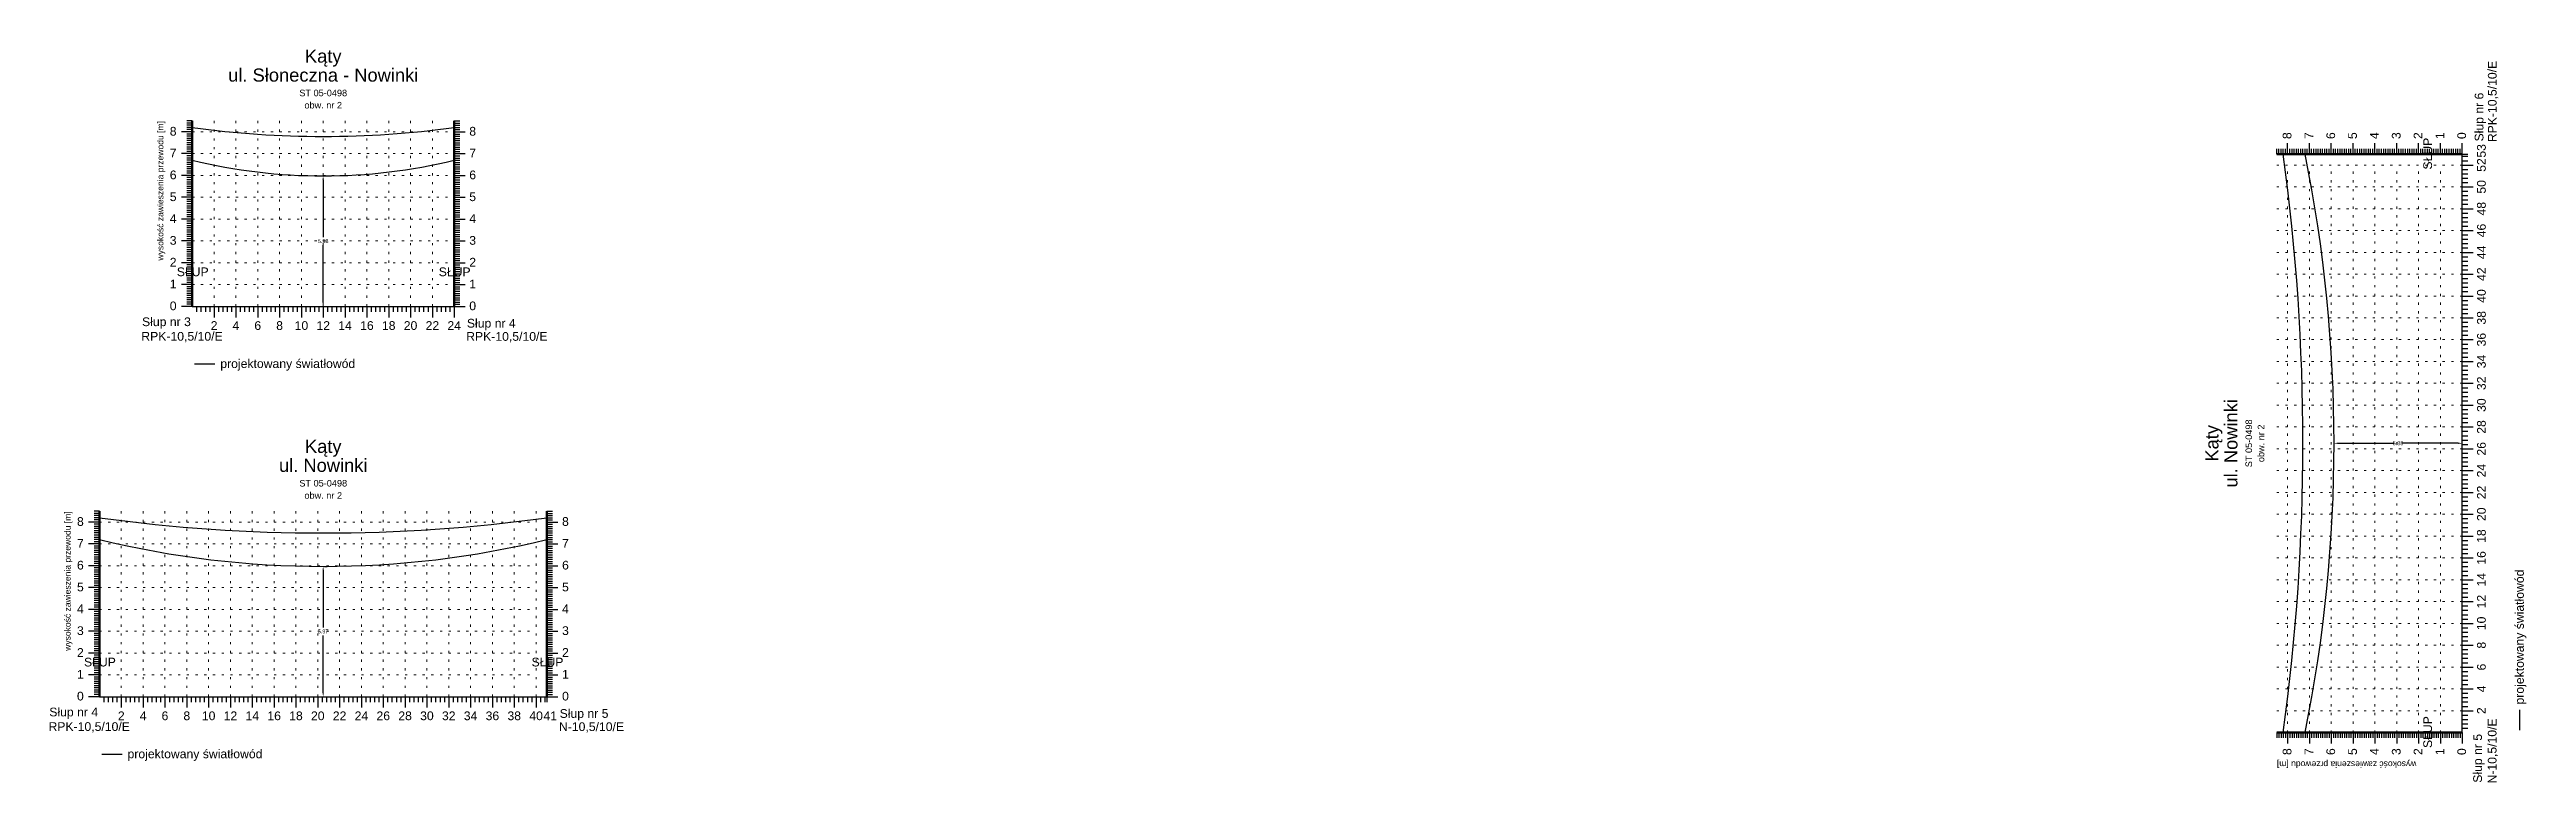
# Model space of a CAD drawing. Header units: inches. Extents: x -871 to 330, y 1326 to 1364.
# Drawn here: x -85.1 to 28.3, y 1329.2 to 1362.8 of the extents above; entities that cross this region are included whole.
import ezdxf
from ezdxf.enums import TextEntityAlignment as Align

# ---------------------------------------------------------------- set-up
doc = ezdxf.new("R2010")
doc.units = ezdxf.units.IN
doc.header["$MEASUREMENT"] = 0
doc.linetypes.add('ACAD_ISO07W100', pattern=[3, 0, -3])
doc.layers.add('ramka', color=7, linetype='Continuous', plot=False)
doc.styles.get("Standard").update_dxf_attribs({"font": 'arial.ttf'})
doc.dimstyles.get("Standard").update_dxf_attribs({"dimtxt": 0.25, "dimasz": 0.18, "dimexe": 0.18, "dimexo": 0.0625, "dimgap": -0.09, "dimtad": 0, "dimtih": 1, "dimtoh": 1, "dimzin": 0, "dimdsep": 46, "dimtxsty": 'Standard', "dimcen": 0.09, "dimadec": 0, "dimazin": 0, "dimtfac": 1, "dimtofl": 0, "dimtmove": 0, "dimatfit": 3, "dimfxl": 1, "dimtolj": 1, "dimtzin": 0, "dimarcsym": 0})

msp = doc.modelspace()

# ---------------------------------------------------------------- texts
for s, height, p in [('Kąty', 0.6, (-72.586, 1362.2)), ('ul. Słoneczna - Nowinki', 0.6, (-72.586, 1361.33)), ('ST 05-0498', 0.3, (-72.586, 1360.66)), ('obw. nr 2', 0.3, (-72.586, 1360.1)), ('2', 0.4, (-77.586, 1349.954)), ('4', 0.4, (-76.586, 1349.954)), ('6', 0.4, (-75.586, 1349.954)), ('8', 0.4, (-74.586, 1349.954)), ('10', 0.4, (-73.586, 1349.954)), ('12', 0.4, (-72.586, 1349.954)), ('14', 0.4, (-71.586, 1349.954)), ('16', 0.4, (-70.586, 1349.954)), ('18', 0.4, (-69.586, 1349.954)), ('20', 0.4, (-68.586, 1349.954)), ('22', 0.4, (-67.586, 1349.954)), ('24', 0.4, (-66.586, 1349.954)), ('Kąty', 0.6, (-72.586, 1344.32)), ('ul. Nowinki', 0.6, (-72.586, 1343.45)), ('ST 05-0498', 0.3, (-72.586, 1342.78)), ('obw. nr 2', 0.3, (-72.586, 1342.22)), ('2', 0.4, (-81.836, 1332.074)), ('4', 0.4, (-80.836, 1332.074)), ('6', 0.4, (-79.836, 1332.074)), ('8', 0.4, (-78.836, 1332.074)), ('10', 0.4, (-77.836, 1332.074)), ('12', 0.4, (-76.836, 1332.074)), ('14', 0.4, (-75.836, 1332.074)), ('16', 0.4, (-74.836, 1332.074)), ('18', 0.4, (-73.836, 1332.074)), ('20', 0.4, (-72.836, 1332.074)), ('22', 0.4, (-71.836, 1332.074)), ('24', 0.4, (-70.836, 1332.074)), ('26', 0.4, (-69.836, 1332.074)), ('28', 0.4, (-68.836, 1332.074)), ('30', 0.4, (-67.836, 1332.074)), ('32', 0.4, (-66.836, 1332.074)), ('34', 0.4, (-65.836, 1332.074)), ('36', 0.4, (-64.836, 1332.074)), ('38', 0.4, (-63.836, 1332.074)), ('40', 0.4, (-62.836, 1332.074)), ('41', 0.4, (-62.186, 1332.074))]:
    msp.add_text(s, height=height).set_placement(p, align=Align.CENTER)
for s, p in [('RPK-10,5/10/E', (26.976, 1358.557)), ('Słup nr 6', (26.371, 1358.588)), ('8', (17.576, 1358.698)), ('7', (18.576, 1358.698)), ('6', (19.576, 1358.698)), ('5', (20.576, 1358.698)), ('4', (21.576, 1358.698)), ('3', (22.576, 1358.698)), ('2', (23.576, 1358.698)), ('1', (24.576, 1358.698)), ('0', (25.576, 1358.698)), ('projektowany światłowód', (28.222, 1332.793)), ('N-10,5/10/E', (26.971, 1329.174)), ('Słup nr 5', (26.304, 1329.208))]:
    msp.add_text(s, height=0.4, rotation=90).set_placement(p)
for s, p in [('8', (-79.306, 1358.856)), ('7', (-79.306, 1357.856)), ('6', (-79.306, 1356.856)), ('5', (-79.306, 1355.856)), ('4', (-79.306, 1354.856)), ('3', (-79.306, 1353.856)), ('2', (-79.306, 1352.856)), ('1', (-79.306, 1351.856)), ('0', (-79.306, 1350.856)), ('8', (-83.556, 1340.976)), ('7', (-83.556, 1339.976)), ('6', (-83.556, 1338.976)), ('5', (-83.556, 1337.976)), ('4', (-83.556, 1336.976)), ('3', (-83.556, 1335.976)), ('2', (-83.556, 1334.976)), ('1', (-83.556, 1333.976)), ('0', (-83.556, 1332.976))]:
    msp.add_text(s, height=0.4).set_placement(p, align=Align.RIGHT)
for s, p in [('8', (-65.896, 1358.856)), ('7', (-65.896, 1357.856)), ('6', (-65.896, 1356.856)), ('5', (-65.896, 1355.856)), ('4', (-65.896, 1354.856)), ('3', (-65.896, 1353.856)), ('2', (-65.896, 1352.856)), ('1', (-65.896, 1351.856)), ('Słup nr 3', (-80.886, 1350.128)), ('Słup nr 4', (-66.006, 1350.061)), ('0', (-65.896, 1350.856)), ('RPK-10,5/10/E', (-80.92, 1349.461)), ('RPK-10,5/10/E', (-66.037, 1349.456)), ('projektowany światłowód', (-77.301, 1348.21)), ('8', (-61.646, 1340.976)), ('7', (-61.646, 1339.976)), ('6', (-61.646, 1338.976)), ('5', (-61.646, 1337.976)), ('4', (-61.646, 1336.976)), ('3', (-61.646, 1335.976)), ('2', (-61.646, 1334.976)), ('1', (-61.646, 1333.976)), ('0', (-61.646, 1332.976)), ('Słup nr 4', (-85.136, 1332.248)), ('Słup nr 5', (-61.756, 1332.181)), ('RPK-10,5/10/E', (-85.17, 1331.581)), ('N-10,5/10/E', (-61.787, 1331.576)), ('projektowany światłowód', (-81.551, 1330.33))]:
    msp.add_text(s, height=0.4).set_placement(p)
for s, height, p in [('53', 0.4, (26.478, 1358.158)), ('52', 0.4, (26.478, 1357.508)), ('50', 0.4, (26.478, 1356.508)), ('48', 0.4, (26.478, 1355.508)), ('46', 0.4, (26.478, 1354.508)), ('44', 0.4, (26.478, 1353.508)), ('42', 0.4, (26.478, 1352.508)), ('40', 0.4, (26.478, 1351.508)), ('38', 0.4, (26.478, 1350.508)), ('36', 0.4, (26.478, 1349.508)), ('34', 0.4, (26.478, 1348.508)), ('32', 0.4, (26.478, 1347.508)), ('ul. Nowinki', 0.6, (15.102, 1344.758)), ('ST 05-0498', 0.3, (15.772, 1344.758)), ('30', 0.4, (26.478, 1346.508)), ('28', 0.4, (26.478, 1345.508)), ('Kąty', 0.6, (14.232, 1344.758)), ('obw. nr 2', 0.3, (16.332, 1344.758)), ('26', 0.4, (26.478, 1344.508)), ('24', 0.4, (26.478, 1343.508)), ('22', 0.4, (26.478, 1342.508)), ('20', 0.4, (26.478, 1341.508)), ('18', 0.4, (26.478, 1340.508)), ('16', 0.4, (26.478, 1339.508)), ('12', 0.4, (26.478, 1337.508)), ('14', 0.4, (26.478, 1338.508)), ('10', 0.4, (26.478, 1336.508)), ('8', 0.4, (26.478, 1335.508)), ('6', 0.4, (26.478, 1334.508)), ('4', 0.4, (26.478, 1333.508)), ('2', 0.4, (26.478, 1332.508))]:
    msp.add_text(s, height=height, rotation=90).set_placement(p, align=Align.CENTER)
for s, p in [('8', (17.576, 1330.788)), ('7', (18.576, 1330.788)), ('6', (19.576, 1330.788)), ('5', (20.576, 1330.788)), ('4', (21.576, 1330.788)), ('3', (22.576, 1330.788)), ('2', (23.576, 1330.788)), ('1', (24.576, 1330.788)), ('0', (25.576, 1330.788))]:
    msp.add_text(s, height=0.4, rotation=90).set_placement(p, align=Align.RIGHT)
at = {"attachment_point": 1}
for s, insert, char_height, width, rotation in [('wysokość zawieszenia przewodu [m]', (-80.189, 1353.132), 0.28, 9.28, 90), ('SŁUP', (23.616, 1357.3), 0.4, 1.537, 90), ('wysokość zawieszenia przewodu [m]', (-84.439, 1335.252), 0.28, 9.28, 90), ('SŁUP', (23.616, 1330.8), 0.4, 1.537, 90), ('wysokość zawieszenia przewodu [m]', (23.3, 1329.905), 0.28, 9.28, 180)]:
    msp.add_mtext(s, dxfattribs=dict(at, insert=insert, char_height=char_height, width=width, rotation=rotation))
at = {"char_height": 0.4, "width": 1.537, "attachment_point": 1}
for insert in [(-79.294, 1352.816), (-67.294, 1352.816), (-83.544, 1334.936), (-63.044, 1334.936)]:
    msp.add_mtext('SŁUP', dxfattribs=dict(at, insert=insert))

# ---------------------------------------------------------------- blocks, each defined once
blk = doc.blocks.new('*D15')
at = {"color": 0, "lineweight": -2}
for p, q in [((-72.59, 1356.83), (-72.59, 1354.2)), ((-72.53, 1357.01), (-72.41, 1357.01)), ((-72.59, 1351.21), (-72.59, 1353.84)), ((-72.68, 1351.03), (-72.41, 1351.03))]:
    blk.add_line(p, q, dxfattribs=at)
at = {"color": 0}
for points in [[(-72.56, 1356.83), (-72.62, 1356.83), (-72.59, 1357.01)], [(-72.56, 1351.21), (-72.62, 1351.21), (-72.59, 1351.03)]]:
    blk.add_solid(points, dxfattribs=at)
at = {"layer": 'Defpoints', "color": 0}
for p in [(-72.59, 1357.01), (-72.74, 1351.03), (-72.59, 1351.03)]:
    blk.add_point(p, dxfattribs=at)
at = {"color": 0, "lineweight": 25, "insert": (-72.59, 1354.02), "char_height": 0.18, "attachment_point": 5}
blk.add_mtext('\\A1;5.98', dxfattribs=at)
blk = doc.blocks.new('*D16')
at = {"color": 0, "lineweight": -2}
for p, q in [((-72.59, 1338.94), (-72.59, 1336.32)), ((-72.53, 1339.12), (-72.41, 1339.12)), ((-72.59, 1333.33), (-72.59, 1335.96)), ((-72.68, 1333.15), (-72.41, 1333.15))]:
    blk.add_line(p, q, dxfattribs=at)
at = {"color": 0}
for points in [[(-72.56, 1338.94), (-72.62, 1338.94), (-72.59, 1339.12)], [(-72.56, 1333.33), (-72.62, 1333.33), (-72.59, 1333.15)]]:
    blk.add_solid(points, dxfattribs=at)
at = {"layer": 'Defpoints', "color": 0}
for p in [(-72.59, 1339.12), (-72.74, 1333.15), (-72.59, 1333.15)]:
    blk.add_point(p, dxfattribs=at)
at = {"color": 0, "lineweight": 25, "insert": (-72.59, 1336.14), "char_height": 0.18, "attachment_point": 5}
blk.add_mtext('\\A1;5.97', dxfattribs=at)
blk = doc.blocks.new('*D17')
at = {"color": 0, "lineweight": -2}
for p, q in [((19.53, 1344.81), (19.53, 1344.94)), ((19.71, 1344.76), (22.28, 1344.76)), ((25.22, 1344.76), (22.64, 1344.76)), ((25.4, 1344.66), (25.4, 1344.94))]:
    blk.add_line(p, q, dxfattribs=at)
at = {"color": 0}
for points in [[(19.71, 1344.79), (19.71, 1344.73), (19.53, 1344.76)], [(25.22, 1344.79), (25.22, 1344.73), (25.4, 1344.76)]]:
    blk.add_solid(points, dxfattribs=at)
at = {"layer": 'Defpoints', "color": 0}
for p in [(19.53, 1344.75), (25.4, 1344.76), (25.4, 1344.6)]:
    blk.add_point(p, dxfattribs=at)
at = {"color": 0, "lineweight": 25, "insert": (22.46, 1344.76), "char_height": 0.18, "attachment_point": 5}
blk.add_mtext('\\A1;5.88', dxfattribs=at)

# ---------------------------------------------------------------- dimensions: what is measured, and where the dimension line sits
at = {"lineweight": 25}
for base, p1, p2, angle, text, picture, middle in [((-72.586, 1351.03), (-72.594, 1357.01), (-72.744, 1351.03), 90, '5.98', '*D15', (-72.586, 1354.02)), ((25.402, 1344.758), (19.527, 1344.75), (25.402, 1344.6), 180, '5.88', '*D17', (22.464, 1344.758)), ((-72.586, 1333.15), (-72.594, 1339.12), (-72.744, 1333.15), 90, '5.97', '*D16', (-72.586, 1336.135))]:
    dim = msp.add_linear_dim(base=base, p1=p1, p2=p2, angle=angle, text=text, dimstyle='Standard', dxfattribs=at)
    dim.commit()
    dim.dimension.update_dxf_attribs({"geometry": picture, "text_midpoint": middle})

# ---------------------------------------------------------------- linework, layer by layer
for p, q in [((-78.586, 1359.53), (-78.836, 1359.53)), ((-78.586, 1359.43), (-78.836, 1359.43)), ((-78.586, 1359.33), (-78.836, 1359.33)), ((-78.586, 1359.53), (-78.586, 1351.03)), ((-66.586, 1359.53), (-66.586, 1351.03)), ((-66.586, 1359.53), (-66.336, 1359.53)), ((-66.586, 1359.43), (-66.336, 1359.43)), ((-66.586, 1359.33), (-66.336, 1359.33)), ((-78.586, 1359.03), (-79.086, 1359.03)), ((-78.586, 1359.23), (-78.836, 1359.23)), ((-78.586, 1359.13), (-78.836, 1359.13)), ((-78.586, 1358.93), (-78.836, 1358.93)), ((-78.586, 1358.83), (-78.836, 1358.83)), ((-78.586, 1358.73), (-78.836, 1358.73)), ((-78.586, 1358.63), (-78.836, 1358.63)), ((-78.586, 1358.53), (-78.836, 1358.53)), ((-78.586, 1358.43), (-78.836, 1358.43)), ((-78.586, 1358.33), (-78.836, 1358.33)), ((-78.586, 1358.23), (-78.836, 1358.23)), ((-66.586, 1359.23), (-66.336, 1359.23)), ((-66.586, 1359.13), (-66.336, 1359.13)), ((-66.586, 1359.03), (-66.086, 1359.03)), ((-66.586, 1358.93), (-66.336, 1358.93)), ((-66.586, 1358.83), (-66.336, 1358.83)), ((-66.586, 1358.73), (-66.336, 1358.73)), ((-66.586, 1358.63), (-66.336, 1358.63)), ((-66.586, 1358.53), (-66.336, 1358.53)), ((-66.586, 1358.43), (-66.336, 1358.43)), ((-66.586, 1358.33), (-66.336, 1358.33)), ((-66.586, 1358.23), (-66.336, 1358.23)), ((16.902, 1358.008), (16.902, 1358.258)), ((17.002, 1358.008), (17.002, 1358.258)), ((17.102, 1358.008), (17.102, 1358.258)), ((17.202, 1358.008), (17.202, 1358.258)), ((17.302, 1358.008), (17.302, 1358.258)), ((17.402, 1358.008), (17.402, 1358.508)), ((17.502, 1358.008), (17.502, 1358.258)), ((17.602, 1358.008), (17.602, 1358.258)), ((17.702, 1358.008), (17.702, 1358.258)), ((17.802, 1358.008), (17.802, 1358.258)), ((17.902, 1358.008), (17.902, 1358.258)), ((18.002, 1358.008), (18.002, 1358.258)), ((18.102, 1358.008), (18.102, 1358.258)), ((18.202, 1358.008), (18.202, 1358.258)), ((18.302, 1358.008), (18.302, 1358.258)), ((18.402, 1358.008), (18.402, 1358.508)), ((18.502, 1358.008), (18.502, 1358.258)), ((18.602, 1358.008), (18.602, 1358.258)), ((18.702, 1358.008), (18.702, 1358.258)), ((18.802, 1358.008), (18.802, 1358.258)), ((18.902, 1358.008), (18.902, 1358.258)), ((19.002, 1358.008), (19.002, 1358.258)), ((19.102, 1358.008), (19.102, 1358.258)), ((19.202, 1358.008), (19.202, 1358.258)), ((19.302, 1358.008), (19.302, 1358.258)), ((19.402, 1358.008), (19.402, 1358.508)), ((19.502, 1358.008), (19.502, 1358.258)), ((19.602, 1358.008), (19.602, 1358.258)), ((19.702, 1358.008), (19.702, 1358.258)), ((19.802, 1358.008), (19.802, 1358.258)), ((19.902, 1358.008), (19.902, 1358.258)), ((20.002, 1358.008), (20.002, 1358.258)), ((20.102, 1358.008), (20.102, 1358.258)), ((20.202, 1358.008), (20.202, 1358.258)), ((20.302, 1358.008), (20.302, 1358.258)), ((20.402, 1358.008), (20.402, 1358.508)), ((20.502, 1358.008), (20.502, 1358.258)), ((20.602, 1358.008), (20.602, 1358.258)), ((20.702, 1358.008), (20.702, 1358.258)), ((20.802, 1358.008), (20.802, 1358.258)), ((20.902, 1358.008), (20.902, 1358.258)), ((21.002, 1358.008), (21.002, 1358.258)), ((21.102, 1358.008), (21.102, 1358.258)), ((21.202, 1358.008), (21.202, 1358.258)), ((21.302, 1358.008), (21.302, 1358.258)), ((21.402, 1358.008), (21.402, 1358.508)), ((21.502, 1358.008), (21.502, 1358.258)), ((21.602, 1358.008), (21.602, 1358.258)), ((21.702, 1358.008), (21.702, 1358.258)), ((21.802, 1358.008), (21.802, 1358.258)), ((21.902, 1358.008), (21.902, 1358.258)), ((22.002, 1358.008), (22.002, 1358.258)), ((22.102, 1358.008), (22.102, 1358.258)), ((22.202, 1358.008), (22.202, 1358.258)), ((22.302, 1358.008), (22.302, 1358.258)), ((22.402, 1358.008), (22.402, 1358.508)), ((22.502, 1358.008), (22.502, 1358.258)), ((22.602, 1358.008), (22.602, 1358.258)), ((22.702, 1358.008), (22.702, 1358.258)), ((22.802, 1358.008), (22.802, 1358.258)), ((22.902, 1358.008), (22.902, 1358.258)), ((23.002, 1358.008), (23.002, 1358.258)), ((23.102, 1358.008), (23.102, 1358.258)), ((23.202, 1358.008), (23.202, 1358.258)), ((23.302, 1358.008), (23.302, 1358.258)), ((23.402, 1358.008), (23.402, 1358.508)), ((23.502, 1358.008), (23.502, 1358.258)), ((23.602, 1358.008), (23.602, 1358.258)), ((23.702, 1358.008), (23.702, 1358.258)), ((23.802, 1358.008), (23.802, 1358.258)), ((23.902, 1358.008), (23.902, 1358.258)), ((24.002, 1358.008), (24.002, 1358.258)), ((24.102, 1358.008), (24.102, 1358.258)), ((24.202, 1358.008), (24.202, 1358.258)), ((24.302, 1358.008), (24.302, 1358.258)), ((24.402, 1358.008), (24.402, 1358.508)), ((24.502, 1358.008), (24.502, 1358.258)), ((24.602, 1358.008), (24.602, 1358.258)), ((24.702, 1358.008), (24.702, 1358.258)), ((24.802, 1358.008), (24.802, 1358.258)), ((24.902, 1358.008), (24.902, 1358.258)), ((25.002, 1358.008), (25.002, 1358.258)), ((25.102, 1358.008), (25.102, 1358.258)), ((25.202, 1358.008), (25.202, 1358.258)), ((25.302, 1358.008), (25.302, 1358.258)), ((25.402, 1358.008), (25.402, 1358.508)), ((-78.586, 1358.03), (-79.086, 1358.03)), ((-78.586, 1358.13), (-78.836, 1358.13)), ((-78.586, 1357.93), (-78.836, 1357.93)), ((-78.586, 1357.83), (-78.836, 1357.83)), ((-78.586, 1357.73), (-78.836, 1357.73)), ((-78.586, 1357.63), (-78.836, 1357.63)), ((-78.586, 1357.53), (-78.836, 1357.53)), ((-78.586, 1357.43), (-78.836, 1357.43)), ((-78.586, 1357.33), (-78.836, 1357.33)), ((-78.586, 1357.23), (-78.836, 1357.23)), ((-78.586, 1357.13), (-78.836, 1357.13)), ((-66.586, 1358.13), (-66.336, 1358.13)), ((-66.586, 1358.03), (-66.086, 1358.03)), ((-66.586, 1357.93), (-66.336, 1357.93)), ((-66.586, 1357.83), (-66.336, 1357.83)), ((-66.586, 1357.73), (-66.336, 1357.73)), ((-66.586, 1357.63), (-66.336, 1357.63)), ((-66.586, 1357.53), (-66.336, 1357.53)), ((-66.586, 1357.43), (-66.336, 1357.43)), ((-66.586, 1357.33), (-66.336, 1357.33)), ((-66.586, 1357.23), (-66.336, 1357.23)), ((-66.586, 1357.13), (-66.336, 1357.13)), ((16.902, 1358.008), (25.402, 1358.008)), ((25.402, 1331.508), (25.402, 1358.008)), ((25.402, 1358.008), (25.652, 1358.008)), ((25.402, 1357.908), (25.652, 1357.908)), ((25.402, 1357.708), (25.652, 1357.708)), ((25.402, 1357.508), (25.902, 1357.508)), ((25.402, 1357.308), (25.652, 1357.308)), ((25.402, 1357.108), (25.652, 1357.108)), ((-78.586, 1357.03), (-79.086, 1357.03)), ((-78.586, 1356.03), (-79.086, 1356.03)), ((-78.586, 1356.93), (-78.836, 1356.93)), ((-78.586, 1356.83), (-78.836, 1356.83)), ((-78.586, 1356.73), (-78.836, 1356.73)), ((-78.586, 1356.63), (-78.836, 1356.63)), ((-78.586, 1356.53), (-78.836, 1356.53)), ((-78.586, 1356.43), (-78.836, 1356.43)), ((-78.586, 1356.33), (-78.836, 1356.33)), ((-78.586, 1356.23), (-78.836, 1356.23)), ((-78.586, 1356.13), (-78.836, 1356.13)), ((-78.586, 1355.93), (-78.836, 1355.93)), ((-66.586, 1357.03), (-66.086, 1357.03)), ((-66.586, 1356.93), (-66.336, 1356.93)), ((-66.586, 1356.83), (-66.336, 1356.83)), ((-66.586, 1356.73), (-66.336, 1356.73)), ((-66.586, 1356.63), (-66.336, 1356.63)), ((-66.586, 1356.53), (-66.336, 1356.53)), ((-66.586, 1356.43), (-66.336, 1356.43)), ((-66.586, 1356.33), (-66.336, 1356.33)), ((-66.586, 1356.23), (-66.336, 1356.23)), ((-66.586, 1356.13), (-66.336, 1356.13)), ((-66.586, 1356.03), (-66.086, 1356.03)), ((-66.586, 1355.93), (-66.336, 1355.93)), ((25.402, 1356.908), (25.652, 1356.908)), ((25.402, 1356.708), (25.652, 1356.708)), ((25.402, 1356.508), (25.902, 1356.508)), ((25.402, 1356.308), (25.652, 1356.308)), ((25.402, 1356.108), (25.652, 1356.108)), ((-78.586, 1355.03), (-79.086, 1355.03)), ((-78.586, 1355.83), (-78.836, 1355.83)), ((-78.586, 1355.73), (-78.836, 1355.73)), ((-78.586, 1355.63), (-78.836, 1355.63)), ((-78.586, 1355.53), (-78.836, 1355.53)), ((-78.586, 1355.43), (-78.836, 1355.43)), ((-78.586, 1355.33), (-78.836, 1355.33)), ((-78.586, 1355.23), (-78.836, 1355.23)), ((-78.586, 1355.13), (-78.836, 1355.13)), ((-78.586, 1354.93), (-78.836, 1354.93)), ((-78.586, 1354.83), (-78.836, 1354.83)), ((-66.586, 1355.83), (-66.336, 1355.83)), ((-66.586, 1355.73), (-66.336, 1355.73)), ((-66.586, 1355.63), (-66.336, 1355.63)), ((-66.586, 1355.53), (-66.336, 1355.53)), ((-66.586, 1355.43), (-66.336, 1355.43)), ((-66.586, 1355.33), (-66.336, 1355.33)), ((-66.586, 1355.23), (-66.336, 1355.23)), ((-66.586, 1355.13), (-66.336, 1355.13)), ((-66.586, 1355.03), (-66.086, 1355.03)), ((-66.586, 1354.93), (-66.336, 1354.93)), ((-66.586, 1354.83), (-66.336, 1354.83)), ((25.402, 1355.908), (25.652, 1355.908)), ((25.402, 1355.708), (25.652, 1355.708)), ((25.402, 1355.508), (25.902, 1355.508)), ((25.402, 1355.308), (25.652, 1355.308)), ((25.402, 1355.108), (25.652, 1355.108)), ((25.402, 1354.908), (25.652, 1354.908)), ((-78.586, 1354.03), (-79.086, 1354.03)), ((-78.586, 1354.73), (-78.836, 1354.73)), ((-78.586, 1354.63), (-78.836, 1354.63)), ((-78.586, 1354.53), (-78.836, 1354.53)), ((-78.586, 1354.43), (-78.836, 1354.43)), ((-78.586, 1354.33), (-78.836, 1354.33)), ((-78.586, 1354.23), (-78.836, 1354.23)), ((-78.586, 1354.13), (-78.836, 1354.13)), ((-78.586, 1353.93), (-78.836, 1353.93)), ((-78.586, 1353.83), (-78.836, 1353.83)), ((-78.586, 1353.73), (-78.836, 1353.73)), ((-66.586, 1354.73), (-66.336, 1354.73)), ((-66.586, 1354.63), (-66.336, 1354.63)), ((-66.586, 1354.53), (-66.336, 1354.53)), ((-66.586, 1354.43), (-66.336, 1354.43)), ((-66.586, 1354.33), (-66.336, 1354.33)), ((-66.586, 1354.23), (-66.336, 1354.23)), ((-66.586, 1354.13), (-66.336, 1354.13)), ((-66.586, 1354.03), (-66.086, 1354.03)), ((-66.586, 1353.93), (-66.336, 1353.93)), ((-66.586, 1353.83), (-66.336, 1353.83)), ((-66.586, 1353.73), (-66.336, 1353.73)), ((25.402, 1354.708), (25.652, 1354.708)), ((25.402, 1354.508), (25.902, 1354.508)), ((25.402, 1354.308), (25.652, 1354.308)), ((25.402, 1354.108), (25.652, 1354.108)), ((25.402, 1353.908), (25.652, 1353.908)), ((25.402, 1353.708), (25.652, 1353.708)), ((-78.586, 1353.03), (-79.086, 1353.03)), ((-78.586, 1353.63), (-78.836, 1353.63)), ((-78.586, 1353.53), (-78.836, 1353.53)), ((-78.586, 1353.43), (-78.836, 1353.43)), ((-78.586, 1353.33), (-78.836, 1353.33)), ((-78.586, 1353.23), (-78.836, 1353.23)), ((-78.586, 1353.13), (-78.836, 1353.13)), ((-78.586, 1352.93), (-78.836, 1352.93)), ((-78.586, 1352.83), (-78.836, 1352.83)), ((-78.586, 1352.73), (-78.836, 1352.73)), ((-78.586, 1352.63), (-78.836, 1352.63)), ((-78.586, 1352.53), (-78.836, 1352.53)), ((-66.586, 1353.63), (-66.336, 1353.63)), ((-66.586, 1353.53), (-66.336, 1353.53)), ((-66.586, 1353.43), (-66.336, 1353.43)), ((-66.586, 1353.33), (-66.336, 1353.33)), ((-66.586, 1353.23), (-66.336, 1353.23)), ((-66.586, 1353.13), (-66.336, 1353.13)), ((-66.586, 1353.03), (-66.086, 1353.03)), ((-66.586, 1352.93), (-66.336, 1352.93)), ((-66.586, 1352.83), (-66.336, 1352.83)), ((-66.586, 1352.73), (-66.336, 1352.73)), ((-66.586, 1352.63), (-66.336, 1352.63)), ((-66.586, 1352.53), (-66.336, 1352.53)), ((25.402, 1353.508), (25.902, 1353.508)), ((25.402, 1353.308), (25.652, 1353.308)), ((25.402, 1353.108), (25.652, 1353.108)), ((25.402, 1352.908), (25.652, 1352.908)), ((25.402, 1352.708), (25.652, 1352.708)), ((-78.586, 1352.03), (-79.086, 1352.03)), ((-78.586, 1352.43), (-78.836, 1352.43)), ((-78.586, 1352.33), (-78.836, 1352.33)), ((-78.586, 1352.23), (-78.836, 1352.23)), ((-78.586, 1352.13), (-78.836, 1352.13)), ((-78.586, 1351.93), (-78.836, 1351.93)), ((-78.586, 1351.83), (-78.836, 1351.83)), ((-78.586, 1351.73), (-78.836, 1351.73)), ((-78.586, 1351.63), (-78.836, 1351.63)), ((-78.586, 1351.53), (-78.836, 1351.53)), ((-78.586, 1351.43), (-78.836, 1351.43)), ((-66.586, 1352.43), (-66.336, 1352.43)), ((-66.586, 1352.33), (-66.336, 1352.33)), ((-66.586, 1352.23), (-66.336, 1352.23)), ((-66.586, 1352.13), (-66.336, 1352.13)), ((-66.586, 1352.03), (-66.086, 1352.03)), ((-66.586, 1351.93), (-66.336, 1351.93)), ((-66.586, 1351.83), (-66.336, 1351.83)), ((-66.586, 1351.73), (-66.336, 1351.73)), ((-66.586, 1351.63), (-66.336, 1351.63)), ((-66.586, 1351.53), (-66.336, 1351.53)), ((-66.586, 1351.43), (-66.336, 1351.43)), ((25.402, 1352.508), (25.902, 1352.508)), ((25.402, 1352.308), (25.652, 1352.308)), ((25.402, 1352.108), (25.652, 1352.108)), ((25.402, 1351.908), (25.652, 1351.908)), ((25.402, 1351.708), (25.652, 1351.708)), ((25.402, 1351.508), (25.902, 1351.508)), ((-78.586, 1351.03), (-79.086, 1351.03)), ((-78.586, 1351.33), (-78.836, 1351.33)), ((-78.586, 1351.23), (-78.836, 1351.23)), ((-78.586, 1351.13), (-78.836, 1351.13)), ((-78.586, 1351.03), (-66.586, 1351.03)), ((-78.386, 1351.03), (-78.386, 1350.78)), ((-78.186, 1351.03), (-78.186, 1350.78)), ((-77.986, 1351.03), (-77.986, 1350.78)), ((-77.786, 1351.03), (-77.786, 1350.78)), ((-77.586, 1351.03), (-77.586, 1350.53)), ((-77.386, 1351.03), (-77.386, 1350.78)), ((-77.186, 1351.03), (-77.186, 1350.78)), ((-76.986, 1351.03), (-76.986, 1350.78)), ((-76.786, 1351.03), (-76.786, 1350.78)), ((-76.586, 1351.03), (-76.586, 1350.53)), ((-76.386, 1351.03), (-76.386, 1350.78)), ((-76.186, 1351.03), (-76.186, 1350.78)), ((-75.986, 1351.03), (-75.986, 1350.78)), ((-75.786, 1351.03), (-75.786, 1350.78)), ((-75.586, 1351.03), (-75.586, 1350.53)), ((-75.386, 1351.03), (-75.386, 1350.78)), ((-75.186, 1351.03), (-75.186, 1350.78)), ((-74.986, 1351.03), (-74.986, 1350.78)), ((-74.786, 1351.03), (-74.786, 1350.78)), ((-74.586, 1351.03), (-74.586, 1350.53)), ((-74.386, 1351.03), (-74.386, 1350.78)), ((-74.186, 1351.03), (-74.186, 1350.78)), ((-73.986, 1351.03), (-73.986, 1350.78)), ((-73.786, 1351.03), (-73.786, 1350.78)), ((-73.586, 1351.03), (-73.586, 1350.53)), ((-73.386, 1351.03), (-73.386, 1350.78)), ((-73.186, 1351.03), (-73.186, 1350.78)), ((-72.986, 1351.03), (-72.986, 1350.78)), ((-72.786, 1351.03), (-72.786, 1350.78)), ((-72.586, 1351.03), (-72.586, 1350.53)), ((-72.386, 1351.03), (-72.386, 1350.78)), ((-72.186, 1351.03), (-72.186, 1350.78)), ((-71.986, 1351.03), (-71.986, 1350.78)), ((-71.786, 1351.03), (-71.786, 1350.78)), ((-71.586, 1351.03), (-71.586, 1350.53)), ((-71.386, 1351.03), (-71.386, 1350.78)), ((-71.186, 1351.03), (-71.186, 1350.78)), ((-70.986, 1351.03), (-70.986, 1350.78)), ((-70.786, 1351.03), (-70.786, 1350.78)), ((-70.586, 1351.03), (-70.586, 1350.53)), ((-70.386, 1351.03), (-70.386, 1350.78)), ((-70.186, 1351.03), (-70.186, 1350.78)), ((-69.986, 1351.03), (-69.986, 1350.78)), ((-69.786, 1351.03), (-69.786, 1350.78)), ((-69.586, 1351.03), (-69.586, 1350.53)), ((-69.386, 1351.03), (-69.386, 1350.78)), ((-69.186, 1351.03), (-69.186, 1350.78)), ((-68.986, 1351.03), (-68.986, 1350.78)), ((-68.786, 1351.03), (-68.786, 1350.78)), ((-68.586, 1351.03), (-68.586, 1350.53)), ((-68.386, 1351.03), (-68.386, 1350.78)), ((-68.186, 1351.03), (-68.186, 1350.78)), ((-67.986, 1351.03), (-67.986, 1350.78)), ((-67.786, 1351.03), (-67.786, 1350.78)), ((-67.586, 1351.03), (-67.586, 1350.53)), ((-67.386, 1351.03), (-67.386, 1350.78)), ((-67.186, 1351.03), (-67.186, 1350.78)), ((-66.986, 1351.03), (-66.986, 1350.78)), ((-66.786, 1351.03), (-66.786, 1350.78)), ((-66.586, 1351.33), (-66.336, 1351.33)), ((-66.586, 1351.23), (-66.336, 1351.23)), ((-66.586, 1351.13), (-66.336, 1351.13)), ((-66.586, 1351.03), (-66.086, 1351.03)), ((-66.586, 1351.03), (-66.586, 1350.53)), ((25.402, 1351.308), (25.652, 1351.308)), ((25.402, 1351.108), (25.652, 1351.108)), ((25.402, 1350.908), (25.652, 1350.908)), ((25.402, 1350.708), (25.652, 1350.708)), ((25.402, 1350.508), (25.902, 1350.508)), ((25.402, 1350.308), (25.652, 1350.308)), ((25.402, 1350.108), (25.652, 1350.108)), ((25.402, 1349.908), (25.652, 1349.908)), ((25.402, 1349.708), (25.652, 1349.708)), ((25.402, 1349.508), (25.902, 1349.508)), ((25.402, 1349.308), (25.652, 1349.308)), ((25.402, 1349.108), (25.652, 1349.108)), ((25.402, 1348.908), (25.652, 1348.908)), ((25.402, 1348.708), (25.652, 1348.708)), ((25.402, 1348.508), (25.902, 1348.508)), ((25.402, 1348.308), (25.652, 1348.308)), ((25.402, 1348.108), (25.652, 1348.108)), ((25.402, 1347.908), (25.652, 1347.908)), ((25.402, 1347.708), (25.652, 1347.708)), ((25.402, 1347.508), (25.902, 1347.508)), ((25.402, 1347.308), (25.652, 1347.308)), ((25.402, 1347.108), (25.652, 1347.108)), ((25.402, 1346.908), (25.652, 1346.908)), ((25.402, 1346.708), (25.652, 1346.708)), ((25.402, 1346.508), (25.902, 1346.508)), ((25.402, 1346.308), (25.652, 1346.308)), ((25.402, 1346.108), (25.652, 1346.108)), ((25.402, 1345.908), (25.652, 1345.908)), ((25.402, 1345.708), (25.652, 1345.708)), ((25.402, 1345.508), (25.902, 1345.508)), ((25.402, 1345.308), (25.652, 1345.308)), ((25.402, 1345.108), (25.652, 1345.108)), ((25.402, 1344.908), (25.652, 1344.908)), ((25.402, 1344.708), (25.652, 1344.708)), ((25.402, 1344.508), (25.902, 1344.508)), ((25.402, 1344.308), (25.652, 1344.308)), ((25.402, 1344.108), (25.652, 1344.108)), ((25.402, 1343.908), (25.652, 1343.908)), ((25.402, 1343.708), (25.652, 1343.708)), ((25.402, 1343.508), (25.902, 1343.508)), ((25.402, 1343.308), (25.652, 1343.308)), ((25.402, 1343.108), (25.652, 1343.108)), ((25.402, 1342.908), (25.652, 1342.908)), ((25.402, 1342.708), (25.652, 1342.708)), ((25.402, 1342.508), (25.902, 1342.508)), ((25.402, 1342.308), (25.652, 1342.308)), ((-82.836, 1341.65), (-83.086, 1341.65)), ((-82.836, 1341.55), (-83.086, 1341.55)), ((-82.836, 1341.45), (-83.086, 1341.45)), ((-82.836, 1341.35), (-83.086, 1341.35)), ((-82.836, 1341.25), (-83.086, 1341.25)), ((-82.836, 1341.65), (-82.836, 1333.15)), ((-62.336, 1341.65), (-62.336, 1333.15)), ((-62.336, 1341.65), (-62.086, 1341.65)), ((-62.336, 1341.55), (-62.086, 1341.55)), ((-62.336, 1341.45), (-62.086, 1341.45)), ((-62.336, 1341.35), (-62.086, 1341.35)), ((-62.336, 1341.25), (-62.086, 1341.25)), ((25.402, 1342.108), (25.652, 1342.108)), ((25.402, 1341.908), (25.652, 1341.908)), ((25.402, 1341.708), (25.652, 1341.708)), ((25.402, 1341.508), (25.902, 1341.508)), ((25.402, 1341.308), (25.652, 1341.308)), ((-82.836, 1341.15), (-83.336, 1341.15)), ((-82.836, 1340.15), (-83.336, 1340.15)), ((-82.836, 1341.05), (-83.086, 1341.05)), ((-82.836, 1340.95), (-83.086, 1340.95)), ((-82.836, 1340.85), (-83.086, 1340.85)), ((-82.836, 1340.75), (-83.086, 1340.75)), ((-82.836, 1340.65), (-83.086, 1340.65)), ((-82.836, 1340.55), (-83.086, 1340.55)), ((-82.836, 1340.45), (-83.086, 1340.45)), ((-82.836, 1340.35), (-83.086, 1340.35)), ((-82.836, 1340.25), (-83.086, 1340.25)), ((-82.836, 1340.05), (-83.086, 1340.05)), ((-62.336, 1341.15), (-61.836, 1341.15)), ((-62.336, 1341.05), (-62.086, 1341.05)), ((-62.336, 1340.95), (-62.086, 1340.95)), ((-62.336, 1340.85), (-62.086, 1340.85)), ((-62.336, 1340.75), (-62.086, 1340.75)), ((-62.336, 1340.65), (-62.086, 1340.65)), ((-62.336, 1340.55), (-62.086, 1340.55)), ((-62.336, 1340.45), (-62.086, 1340.45)), ((-62.336, 1340.35), (-62.086, 1340.35)), ((-62.336, 1340.25), (-62.086, 1340.25)), ((-62.336, 1340.15), (-61.836, 1340.15)), ((-62.336, 1340.05), (-62.086, 1340.05)), ((25.402, 1341.108), (25.652, 1341.108)), ((25.402, 1340.908), (25.652, 1340.908)), ((25.402, 1340.708), (25.652, 1340.708)), ((25.402, 1340.508), (25.902, 1340.508)), ((25.402, 1340.308), (25.652, 1340.308)), ((25.402, 1340.108), (25.652, 1340.108)), ((-82.836, 1339.15), (-83.336, 1339.15)), ((-82.836, 1339.95), (-83.086, 1339.95)), ((-82.836, 1339.85), (-83.086, 1339.85)), ((-82.836, 1339.75), (-83.086, 1339.75)), ((-82.836, 1339.65), (-83.086, 1339.65)), ((-82.836, 1339.55), (-83.086, 1339.55)), ((-82.836, 1339.45), (-83.086, 1339.45)), ((-82.836, 1339.35), (-83.086, 1339.35)), ((-82.836, 1339.25), (-83.086, 1339.25)), ((-82.836, 1339.05), (-83.086, 1339.05)), ((-82.836, 1338.95), (-83.086, 1338.95)), ((-62.336, 1339.95), (-62.086, 1339.95)), ((-62.336, 1339.85), (-62.086, 1339.85)), ((-62.336, 1339.75), (-62.086, 1339.75)), ((-62.336, 1339.65), (-62.086, 1339.65)), ((-62.336, 1339.55), (-62.086, 1339.55)), ((-62.336, 1339.45), (-62.086, 1339.45)), ((-62.336, 1339.35), (-62.086, 1339.35)), ((-62.336, 1339.25), (-62.086, 1339.25)), ((-62.336, 1339.15), (-61.836, 1339.15)), ((-62.336, 1339.05), (-62.086, 1339.05)), ((-62.336, 1338.95), (-62.086, 1338.95)), ((25.402, 1339.908), (25.652, 1339.908)), ((25.402, 1339.708), (25.652, 1339.708)), ((25.402, 1339.508), (25.902, 1339.508)), ((25.402, 1339.308), (25.652, 1339.308)), ((25.402, 1339.108), (25.652, 1339.108)), ((25.402, 1338.908), (25.652, 1338.908)), ((-82.836, 1338.15), (-83.336, 1338.15)), ((-82.836, 1338.85), (-83.086, 1338.85)), ((-82.836, 1338.75), (-83.086, 1338.75)), ((-82.836, 1338.65), (-83.086, 1338.65)), ((-82.836, 1338.55), (-83.086, 1338.55)), ((-82.836, 1338.45), (-83.086, 1338.45)), ((-82.836, 1338.35), (-83.086, 1338.35)), ((-82.836, 1338.25), (-83.086, 1338.25)), ((-82.836, 1338.05), (-83.086, 1338.05)), ((-82.836, 1337.95), (-83.086, 1337.95)), ((-82.836, 1337.85), (-83.086, 1337.85)), ((-62.336, 1338.85), (-62.086, 1338.85)), ((-62.336, 1338.75), (-62.086, 1338.75)), ((-62.336, 1338.65), (-62.086, 1338.65)), ((-62.336, 1338.55), (-62.086, 1338.55)), ((-62.336, 1338.45), (-62.086, 1338.45)), ((-62.336, 1338.35), (-62.086, 1338.35)), ((-62.336, 1338.25), (-62.086, 1338.25)), ((-62.336, 1338.15), (-61.836, 1338.15)), ((-62.336, 1338.05), (-62.086, 1338.05)), ((-62.336, 1337.95), (-62.086, 1337.95)), ((-62.336, 1337.85), (-62.086, 1337.85)), ((25.402, 1338.708), (25.652, 1338.708)), ((25.402, 1338.508), (25.902, 1338.508)), ((25.402, 1338.308), (25.652, 1338.308)), ((25.402, 1338.108), (25.652, 1338.108)), ((25.402, 1337.908), (25.652, 1337.908)), ((-82.836, 1337.15), (-83.336, 1337.15)), ((-82.836, 1337.75), (-83.086, 1337.75)), ((-82.836, 1337.65), (-83.086, 1337.65)), ((-82.836, 1337.55), (-83.086, 1337.55)), ((-82.836, 1337.45), (-83.086, 1337.45)), ((-82.836, 1337.35), (-83.086, 1337.35)), ((-82.836, 1337.25), (-83.086, 1337.25)), ((-82.836, 1337.05), (-83.086, 1337.05)), ((-82.836, 1336.95), (-83.086, 1336.95)), ((-82.836, 1336.85), (-83.086, 1336.85)), ((-82.836, 1336.75), (-83.086, 1336.75)), ((-82.836, 1336.65), (-83.086, 1336.65)), ((-62.336, 1337.75), (-62.086, 1337.75)), ((-62.336, 1337.65), (-62.086, 1337.65)), ((-62.336, 1337.55), (-62.086, 1337.55)), ((-62.336, 1337.45), (-62.086, 1337.45)), ((-62.336, 1337.35), (-62.086, 1337.35)), ((-62.336, 1337.25), (-62.086, 1337.25)), ((-62.336, 1337.15), (-61.836, 1337.15)), ((-62.336, 1337.05), (-62.086, 1337.05)), ((-62.336, 1336.95), (-62.086, 1336.95)), ((-62.336, 1336.85), (-62.086, 1336.85)), ((-62.336, 1336.75), (-62.086, 1336.75)), ((-62.336, 1336.65), (-62.086, 1336.65)), ((25.402, 1337.708), (25.652, 1337.708)), ((25.402, 1337.508), (25.902, 1337.508)), ((25.402, 1337.308), (25.652, 1337.308)), ((25.402, 1337.108), (25.652, 1337.108)), ((25.402, 1336.908), (25.652, 1336.908)), ((25.402, 1336.708), (25.652, 1336.708)), ((-82.836, 1336.15), (-83.336, 1336.15)), ((-82.836, 1336.55), (-83.086, 1336.55)), ((-82.836, 1336.45), (-83.086, 1336.45)), ((-82.836, 1336.35), (-83.086, 1336.35)), ((-82.836, 1336.25), (-83.086, 1336.25)), ((-82.836, 1336.05), (-83.086, 1336.05)), ((-82.836, 1335.95), (-83.086, 1335.95)), ((-82.836, 1335.85), (-83.086, 1335.85)), ((-82.836, 1335.75), (-83.086, 1335.75)), ((-82.836, 1335.65), (-83.086, 1335.65)), ((-82.836, 1335.55), (-83.086, 1335.55)), ((-62.336, 1336.55), (-62.086, 1336.55)), ((-62.336, 1336.45), (-62.086, 1336.45)), ((-62.336, 1336.35), (-62.086, 1336.35)), ((-62.336, 1336.25), (-62.086, 1336.25)), ((-62.336, 1336.15), (-61.836, 1336.15)), ((-62.336, 1336.05), (-62.086, 1336.05)), ((-62.336, 1335.95), (-62.086, 1335.95)), ((-62.336, 1335.85), (-62.086, 1335.85)), ((-62.336, 1335.75), (-62.086, 1335.75)), ((-62.336, 1335.65), (-62.086, 1335.65)), ((-62.336, 1335.55), (-62.086, 1335.55)), ((25.402, 1336.508), (25.902, 1336.508)), ((25.402, 1336.308), (25.652, 1336.308)), ((25.402, 1336.108), (25.652, 1336.108)), ((25.402, 1335.908), (25.652, 1335.908)), ((25.402, 1335.708), (25.652, 1335.708)), ((25.402, 1335.508), (25.902, 1335.508)), ((-82.836, 1335.15), (-83.336, 1335.15)), ((-82.836, 1335.45), (-83.086, 1335.45)), ((-82.836, 1335.35), (-83.086, 1335.35)), ((-82.836, 1335.25), (-83.086, 1335.25)), ((-82.836, 1335.05), (-83.086, 1335.05)), ((-82.836, 1334.95), (-83.086, 1334.95)), ((-82.836, 1334.85), (-83.086, 1334.85)), ((-82.836, 1334.75), (-83.086, 1334.75)), ((-82.836, 1334.65), (-83.086, 1334.65)), ((-82.836, 1334.55), (-83.086, 1334.55)), ((-82.836, 1334.45), (-83.086, 1334.45)), ((-62.336, 1335.45), (-62.086, 1335.45)), ((-62.336, 1335.35), (-62.086, 1335.35)), ((-62.336, 1335.25), (-62.086, 1335.25)), ((-62.336, 1335.15), (-61.836, 1335.15)), ((-62.336, 1335.05), (-62.086, 1335.05)), ((-62.336, 1334.95), (-62.086, 1334.95)), ((-62.336, 1334.85), (-62.086, 1334.85)), ((-62.336, 1334.75), (-62.086, 1334.75)), ((-62.336, 1334.65), (-62.086, 1334.65)), ((-62.336, 1334.55), (-62.086, 1334.55)), ((-62.336, 1334.45), (-62.086, 1334.45)), ((25.402, 1335.308), (25.652, 1335.308)), ((25.402, 1335.108), (25.652, 1335.108)), ((25.402, 1334.908), (25.652, 1334.908)), ((25.402, 1334.708), (25.652, 1334.708)), ((25.402, 1334.508), (25.902, 1334.508)), ((-82.836, 1334.15), (-83.336, 1334.15)), ((-82.836, 1334.35), (-83.086, 1334.35)), ((-82.836, 1334.25), (-83.086, 1334.25)), ((-82.836, 1334.05), (-83.086, 1334.05)), ((-82.836, 1333.95), (-83.086, 1333.95)), ((-82.836, 1333.85), (-83.086, 1333.85)), ((-82.836, 1333.75), (-83.086, 1333.75)), ((-82.836, 1333.65), (-83.086, 1333.65)), ((-82.836, 1333.55), (-83.086, 1333.55)), ((-82.836, 1333.45), (-83.086, 1333.45)), ((-82.836, 1333.35), (-83.086, 1333.35)), ((-82.836, 1333.25), (-83.086, 1333.25)), ((-62.336, 1334.35), (-62.086, 1334.35)), ((-62.336, 1334.25), (-62.086, 1334.25)), ((-62.336, 1334.15), (-61.836, 1334.15)), ((-62.336, 1334.05), (-62.086, 1334.05)), ((-62.336, 1333.95), (-62.086, 1333.95)), ((-62.336, 1333.85), (-62.086, 1333.85)), ((-62.336, 1333.75), (-62.086, 1333.75)), ((-62.336, 1333.65), (-62.086, 1333.65)), ((-62.336, 1333.55), (-62.086, 1333.55)), ((-62.336, 1333.45), (-62.086, 1333.45)), ((-62.336, 1333.35), (-62.086, 1333.35)), ((-62.336, 1333.25), (-62.086, 1333.25)), ((25.402, 1334.308), (25.652, 1334.308)), ((25.402, 1334.108), (25.652, 1334.108)), ((25.402, 1333.908), (25.652, 1333.908)), ((25.402, 1333.708), (25.652, 1333.708)), ((25.402, 1333.508), (25.902, 1333.508)), ((25.402, 1333.308), (25.652, 1333.308)), ((-82.836, 1333.15), (-83.336, 1333.15)), ((-82.836, 1333.15), (-62.336, 1333.15)), ((-82.636, 1333.15), (-82.636, 1332.9)), ((-82.436, 1333.15), (-82.436, 1332.9)), ((-82.236, 1333.15), (-82.236, 1332.9)), ((-82.036, 1333.15), (-82.036, 1332.9)), ((-81.836, 1333.15), (-81.836, 1332.65)), ((-81.636, 1333.15), (-81.636, 1332.9)), ((-81.436, 1333.15), (-81.436, 1332.9)), ((-81.236, 1333.15), (-81.236, 1332.9)), ((-81.036, 1333.15), (-81.036, 1332.9)), ((-80.836, 1333.15), (-80.836, 1332.65)), ((-80.636, 1333.15), (-80.636, 1332.9)), ((-80.436, 1333.15), (-80.436, 1332.9)), ((-80.236, 1333.15), (-80.236, 1332.9)), ((-80.036, 1333.15), (-80.036, 1332.9)), ((-79.836, 1333.15), (-79.836, 1332.65)), ((-79.636, 1333.15), (-79.636, 1332.9)), ((-79.436, 1333.15), (-79.436, 1332.9)), ((-79.236, 1333.15), (-79.236, 1332.9)), ((-79.036, 1333.15), (-79.036, 1332.9)), ((-78.836, 1333.15), (-78.836, 1332.65)), ((-78.636, 1333.15), (-78.636, 1332.9)), ((-78.436, 1333.15), (-78.436, 1332.9)), ((-78.236, 1333.15), (-78.236, 1332.9)), ((-78.036, 1333.15), (-78.036, 1332.9)), ((-77.836, 1333.15), (-77.836, 1332.65)), ((-77.636, 1333.15), (-77.636, 1332.9)), ((-77.436, 1333.15), (-77.436, 1332.9)), ((-77.236, 1333.15), (-77.236, 1332.9)), ((-77.036, 1333.15), (-77.036, 1332.9)), ((-76.836, 1333.15), (-76.836, 1332.65)), ((-76.636, 1333.15), (-76.636, 1332.9)), ((-76.436, 1333.15), (-76.436, 1332.9)), ((-76.236, 1333.15), (-76.236, 1332.9)), ((-76.036, 1333.15), (-76.036, 1332.9)), ((-75.836, 1333.15), (-75.836, 1332.65)), ((-75.636, 1333.15), (-75.636, 1332.9)), ((-75.436, 1333.15), (-75.436, 1332.9)), ((-75.236, 1333.15), (-75.236, 1332.9)), ((-75.036, 1333.15), (-75.036, 1332.9)), ((-74.836, 1333.15), (-74.836, 1332.65)), ((-74.636, 1333.15), (-74.636, 1332.9)), ((-74.436, 1333.15), (-74.436, 1332.9)), ((-74.236, 1333.15), (-74.236, 1332.9)), ((-74.036, 1333.15), (-74.036, 1332.9)), ((-73.836, 1333.15), (-73.836, 1332.65)), ((-73.636, 1333.15), (-73.636, 1332.9)), ((-73.436, 1333.15), (-73.436, 1332.9)), ((-73.236, 1333.15), (-73.236, 1332.9)), ((-73.036, 1333.15), (-73.036, 1332.9)), ((-72.836, 1333.15), (-72.836, 1332.65)), ((-72.636, 1333.15), (-72.636, 1332.9)), ((-72.436, 1333.15), (-72.436, 1332.9)), ((-72.236, 1333.15), (-72.236, 1332.9)), ((-72.036, 1333.15), (-72.036, 1332.9)), ((-71.836, 1333.15), (-71.836, 1332.65)), ((-71.636, 1333.15), (-71.636, 1332.9)), ((-71.436, 1333.15), (-71.436, 1332.9)), ((-71.236, 1333.15), (-71.236, 1332.9)), ((-71.036, 1333.15), (-71.036, 1332.9)), ((-70.836, 1333.15), (-70.836, 1332.65)), ((-70.636, 1333.15), (-70.636, 1332.9)), ((-70.436, 1333.15), (-70.436, 1332.9)), ((-70.236, 1333.15), (-70.236, 1332.9)), ((-70.036, 1333.15), (-70.036, 1332.9)), ((-69.836, 1333.15), (-69.836, 1332.65)), ((-69.636, 1333.15), (-69.636, 1332.9)), ((-69.436, 1333.15), (-69.436, 1332.9)), ((-69.236, 1333.15), (-69.236, 1332.9)), ((-69.036, 1333.15), (-69.036, 1332.9)), ((-68.836, 1333.15), (-68.836, 1332.65)), ((-68.636, 1333.15), (-68.636, 1332.9)), ((-68.436, 1333.15), (-68.436, 1332.9)), ((-68.236, 1333.15), (-68.236, 1332.9)), ((-68.036, 1333.15), (-68.036, 1332.9)), ((-67.836, 1333.15), (-67.836, 1332.65)), ((-67.636, 1333.15), (-67.636, 1332.9)), ((-67.436, 1333.15), (-67.436, 1332.9)), ((-67.236, 1333.15), (-67.236, 1332.9)), ((-67.036, 1333.15), (-67.036, 1332.9)), ((-66.836, 1333.15), (-66.836, 1332.65)), ((-66.636, 1333.15), (-66.636, 1332.9)), ((-66.436, 1333.15), (-66.436, 1332.9)), ((-66.236, 1333.15), (-66.236, 1332.9)), ((-66.036, 1333.15), (-66.036, 1332.9)), ((-65.836, 1333.15), (-65.836, 1332.65)), ((-65.636, 1333.15), (-65.636, 1332.9)), ((-65.436, 1333.15), (-65.436, 1332.9)), ((-65.236, 1333.15), (-65.236, 1332.9)), ((-65.036, 1333.15), (-65.036, 1332.9)), ((-64.836, 1333.15), (-64.836, 1332.65)), ((-64.636, 1333.15), (-64.636, 1332.9)), ((-64.436, 1333.15), (-64.436, 1332.9)), ((-64.236, 1333.15), (-64.236, 1332.9)), ((-64.036, 1333.15), (-64.036, 1332.9)), ((-63.836, 1333.15), (-63.836, 1332.65)), ((-63.636, 1333.15), (-63.636, 1332.9)), ((-63.436, 1333.15), (-63.436, 1332.9)), ((-63.236, 1333.15), (-63.236, 1332.9)), ((-63.036, 1333.15), (-63.036, 1332.9)), ((-62.836, 1333.15), (-62.836, 1332.65)), ((-62.636, 1333.15), (-62.636, 1332.9)), ((-62.436, 1333.15), (-62.436, 1332.9)), ((-62.336, 1333.15), (-61.836, 1333.15)), ((-62.336, 1333.15), (-62.336, 1332.9)), ((25.402, 1333.108), (25.652, 1333.108)), ((25.402, 1332.908), (25.652, 1332.908)), ((25.402, 1332.708), (25.652, 1332.708)), ((25.402, 1332.508), (25.902, 1332.508)), ((25.402, 1332.308), (25.652, 1332.308)), ((25.402, 1332.108), (25.652, 1332.108)), ((16.902, 1331.508), (25.402, 1331.508)), ((16.902, 1331.508), (16.902, 1331.258)), ((17.002, 1331.508), (17.002, 1331.258)), ((17.102, 1331.508), (17.102, 1331.258)), ((17.202, 1331.508), (17.202, 1331.258)), ((17.302, 1331.508), (17.302, 1331.258)), ((17.402, 1331.508), (17.402, 1331.008)), ((17.502, 1331.508), (17.502, 1331.258)), ((17.602, 1331.508), (17.602, 1331.258)), ((17.702, 1331.508), (17.702, 1331.258)), ((17.802, 1331.508), (17.802, 1331.258)), ((17.902, 1331.508), (17.902, 1331.258)), ((18.002, 1331.508), (18.002, 1331.258)), ((18.102, 1331.508), (18.102, 1331.258)), ((18.202, 1331.508), (18.202, 1331.258)), ((18.302, 1331.508), (18.302, 1331.258)), ((18.402, 1331.508), (18.402, 1331.008)), ((18.502, 1331.508), (18.502, 1331.258)), ((18.602, 1331.508), (18.602, 1331.258)), ((18.702, 1331.508), (18.702, 1331.258)), ((18.802, 1331.508), (18.802, 1331.258)), ((18.902, 1331.508), (18.902, 1331.258)), ((19.002, 1331.508), (19.002, 1331.258)), ((19.102, 1331.508), (19.102, 1331.258)), ((19.202, 1331.508), (19.202, 1331.258)), ((19.302, 1331.508), (19.302, 1331.258)), ((19.402, 1331.508), (19.402, 1331.008)), ((19.502, 1331.508), (19.502, 1331.258)), ((19.602, 1331.508), (19.602, 1331.258)), ((19.702, 1331.508), (19.702, 1331.258)), ((19.802, 1331.508), (19.802, 1331.258)), ((19.902, 1331.508), (19.902, 1331.258)), ((20.002, 1331.508), (20.002, 1331.258)), ((20.102, 1331.508), (20.102, 1331.258)), ((20.202, 1331.508), (20.202, 1331.258)), ((20.302, 1331.508), (20.302, 1331.258)), ((20.402, 1331.508), (20.402, 1331.008)), ((20.502, 1331.508), (20.502, 1331.258)), ((20.602, 1331.508), (20.602, 1331.258)), ((20.702, 1331.508), (20.702, 1331.258)), ((20.802, 1331.508), (20.802, 1331.258)), ((20.902, 1331.508), (20.902, 1331.258)), ((21.002, 1331.508), (21.002, 1331.258)), ((21.102, 1331.508), (21.102, 1331.258)), ((21.202, 1331.508), (21.202, 1331.258)), ((21.302, 1331.508), (21.302, 1331.258)), ((21.402, 1331.508), (21.402, 1331.008)), ((21.502, 1331.508), (21.502, 1331.258)), ((21.602, 1331.508), (21.602, 1331.258)), ((21.702, 1331.508), (21.702, 1331.258)), ((21.802, 1331.508), (21.802, 1331.258)), ((21.902, 1331.508), (21.902, 1331.258)), ((22.002, 1331.508), (22.002, 1331.258)), ((22.102, 1331.508), (22.102, 1331.258)), ((22.202, 1331.508), (22.202, 1331.258)), ((22.302, 1331.508), (22.302, 1331.258)), ((22.402, 1331.508), (22.402, 1331.008)), ((22.502, 1331.508), (22.502, 1331.258)), ((22.602, 1331.508), (22.602, 1331.258)), ((22.702, 1331.508), (22.702, 1331.258)), ((22.802, 1331.508), (22.802, 1331.258)), ((22.902, 1331.508), (22.902, 1331.258)), ((23.002, 1331.508), (23.002, 1331.258)), ((23.102, 1331.508), (23.102, 1331.258)), ((23.202, 1331.508), (23.202, 1331.258)), ((23.302, 1331.508), (23.302, 1331.258)), ((23.402, 1331.508), (23.402, 1331.008)), ((23.502, 1331.508), (23.502, 1331.258)), ((23.602, 1331.508), (23.602, 1331.258)), ((23.702, 1331.508), (23.702, 1331.258)), ((23.802, 1331.508), (23.802, 1331.258)), ((23.902, 1331.508), (23.902, 1331.258)), ((24.002, 1331.508), (24.002, 1331.258)), ((24.102, 1331.508), (24.102, 1331.258)), ((24.202, 1331.508), (24.202, 1331.258)), ((24.302, 1331.508), (24.302, 1331.258)), ((24.402, 1331.508), (24.402, 1331.008)), ((24.502, 1331.508), (24.502, 1331.258)), ((24.602, 1331.508), (24.602, 1331.258)), ((24.702, 1331.508), (24.702, 1331.258)), ((24.802, 1331.508), (24.802, 1331.258)), ((24.902, 1331.508), (24.902, 1331.258)), ((25.002, 1331.508), (25.002, 1331.258)), ((25.102, 1331.508), (25.102, 1331.258)), ((25.202, 1331.508), (25.202, 1331.258)), ((25.302, 1331.508), (25.302, 1331.258)), ((25.402, 1331.908), (25.652, 1331.908)), ((25.402, 1331.708), (25.652, 1331.708)), ((25.402, 1331.508), (25.402, 1331.008))]:
    msp.add_line(p, q)
at = {"lineweight": 100}
for p, q in [((-78.586, 1351.03), (-78.586, 1359.53)), ((-66.586, 1351.03), (-66.586, 1359.53)), ((25.402, 1358.008), (16.902, 1358.008)), ((-82.836, 1333.15), (-82.836, 1341.65)), ((-62.336, 1333.15), (-62.336, 1341.65)), ((25.402, 1331.508), (16.902, 1331.508))]:
    msp.add_line(p, q, dxfattribs=at)
at = {"linetype": 'ACAD_ISO07W100', "lineweight": 15, "ltscale": 0.1}
for p, q in [((-77.586, 1351.03), (-77.586, 1359.53)), ((-76.586, 1351.03), (-76.586, 1359.53)), ((-75.586, 1351.03), (-75.586, 1359.53)), ((-74.586, 1351.03), (-74.586, 1359.53)), ((-73.586, 1351.03), (-73.586, 1359.53)), ((-72.586, 1351.03), (-72.586, 1359.53)), ((-71.586, 1351.03), (-71.586, 1359.53)), ((-70.586, 1351.03), (-70.586, 1359.53)), ((-69.586, 1351.03), (-69.586, 1359.53)), ((-68.586, 1351.03), (-68.586, 1359.53)), ((-67.586, 1351.03), (-67.586, 1359.53)), ((-66.586, 1351.03), (-66.586, 1359.53)), ((-78.586, 1359.03), (-66.586, 1359.03)), ((-78.586, 1358.03), (-66.586, 1358.03)), ((25.402, 1358.008), (16.902, 1358.008)), ((25.402, 1357.508), (16.902, 1357.508)), ((17.402, 1331.508), (17.402, 1357.508)), ((18.402, 1331.508), (18.402, 1357.508)), ((19.402, 1331.508), (19.402, 1357.508)), ((20.402, 1331.508), (20.402, 1357.508)), ((21.402, 1331.508), (21.402, 1357.508)), ((22.402, 1331.508), (22.402, 1357.508)), ((23.402, 1331.508), (23.402, 1357.508)), ((24.402, 1331.508), (24.402, 1357.508)), ((25.402, 1331.508), (25.402, 1357.508)), ((-78.586, 1357.03), (-66.586, 1357.03)), ((-78.586, 1356.03), (-66.586, 1356.03)), ((25.402, 1356.508), (16.902, 1356.508)), ((-78.586, 1355.03), (-66.586, 1355.03)), ((25.402, 1355.508), (16.902, 1355.508)), ((-78.586, 1354.03), (-66.586, 1354.03)), ((25.402, 1354.508), (16.902, 1354.508)), ((-78.586, 1353.03), (-66.586, 1353.03)), ((25.402, 1353.508), (16.902, 1353.508)), ((-78.586, 1352.03), (-66.586, 1352.03)), ((25.402, 1352.508), (16.902, 1352.508)), ((25.402, 1351.508), (16.902, 1351.508)), ((-78.586, 1351.03), (-66.586, 1351.03)), ((25.402, 1350.508), (16.902, 1350.508)), ((25.402, 1349.508), (16.902, 1349.508)), ((25.402, 1348.508), (16.902, 1348.508)), ((25.402, 1347.508), (16.902, 1347.508)), ((25.402, 1346.508), (16.902, 1346.508)), ((25.402, 1345.508), (16.902, 1345.508)), ((25.402, 1344.508), (16.902, 1344.508)), ((25.402, 1343.508), (16.902, 1343.508)), ((25.402, 1342.508), (16.902, 1342.508)), ((-81.836, 1333.15), (-81.836, 1341.65)), ((-80.836, 1333.15), (-80.836, 1341.65)), ((-79.836, 1333.15), (-79.836, 1341.65)), ((-78.836, 1333.15), (-78.836, 1341.65)), ((-77.836, 1333.15), (-77.836, 1341.65)), ((-76.836, 1333.15), (-76.836, 1341.65)), ((-75.836, 1333.15), (-75.836, 1341.65)), ((-74.836, 1333.15), (-74.836, 1341.65)), ((-73.836, 1333.15), (-73.836, 1341.65)), ((-72.836, 1333.15), (-72.836, 1341.65)), ((-71.836, 1333.15), (-71.836, 1341.65)), ((-70.836, 1333.15), (-70.836, 1341.65)), ((-69.836, 1333.15), (-69.836, 1341.65)), ((-68.836, 1333.15), (-68.836, 1341.65)), ((-67.836, 1333.15), (-67.836, 1341.65)), ((-66.836, 1333.15), (-66.836, 1341.65)), ((-65.836, 1333.15), (-65.836, 1341.65)), ((-64.836, 1333.15), (-64.836, 1341.65)), ((-63.836, 1333.15), (-63.836, 1341.65)), ((-62.836, 1333.15), (-62.836, 1341.65)), ((-62.336, 1333.15), (-62.336, 1341.65)), ((25.402, 1341.508), (16.902, 1341.508)), ((-82.836, 1341.15), (-62.836, 1341.15)), ((-82.836, 1340.15), (-62.836, 1340.15)), ((25.402, 1340.508), (16.902, 1340.508)), ((-82.836, 1339.15), (-62.836, 1339.15)), ((25.402, 1339.508), (16.902, 1339.508)), ((-82.836, 1338.15), (-62.836, 1338.15)), ((25.402, 1338.508), (16.902, 1338.508)), ((-82.836, 1337.15), (-62.836, 1337.15)), ((25.402, 1337.508), (16.902, 1337.508)), ((-82.836, 1336.15), (-62.836, 1336.15)), ((25.402, 1336.508), (16.902, 1336.508)), ((25.402, 1335.508), (16.902, 1335.508)), ((-82.836, 1335.15), (-62.836, 1335.15)), ((25.402, 1334.508), (16.902, 1334.508)), ((-82.836, 1334.15), (-62.836, 1334.15)), ((25.402, 1333.508), (16.902, 1333.508)), ((-82.836, 1333.15), (-62.836, 1333.15)), ((25.402, 1332.508), (16.902, 1332.508))]:
    msp.add_line(p, q, dxfattribs=at)
at = {"color": 3, "lineweight": 25}
for p, q in [((-78.481, 1348.4), (-77.55, 1348.4)), ((28.032, 1331.613), (28.032, 1332.544)), ((-82.731, 1330.52), (-81.8, 1330.52))]:
    msp.add_line(p, q, dxfattribs=at)
at = {"lineweight": 30}
for centre, radius, start, end in [((-72.586, 1402.928), 44.107, 262.18173, 277.81827), ((-79.883, 1344.758), 97.985, 352.22836, 7.77164), ((-72.586, 1416.045), 75.395, 262.18637, 277.81363)]:
    msp.add_arc(centre, radius, start, end, dxfattribs=at)
at = {"color": 3, "lineweight": 30}
for centre, radius, start, end in [((-72.586, 1382.37), 25.36, 256.31445, 283.68555), ((-47.386, 1344.758), 66.913, 348.57881, 11.42119), ((-72.586, 1382.443), 43.323, 256.31445, 283.68555)]:
    msp.add_arc(centre, radius, start, end, dxfattribs=at)
at = {"layer": 'ramka'}
for p, q in [((-78.586, 1351.03), (-72.586, 1351.03)), ((25.402, 1331.508), (25.402, 1344.758)), ((-82.836, 1333.15), (-72.586, 1333.15))]:
    msp.add_line(p, q, dxfattribs=at)

msp.set_redraw_order([(e.dxf.handle, doc.entitydb.next_handle()) for e in msp.query("TEXT MTEXT ATTDEF DIMENSION ARC_DIMENSION")])  # texts and dimensions are drawn at this point

doc.saveas('drawing.dxf')
